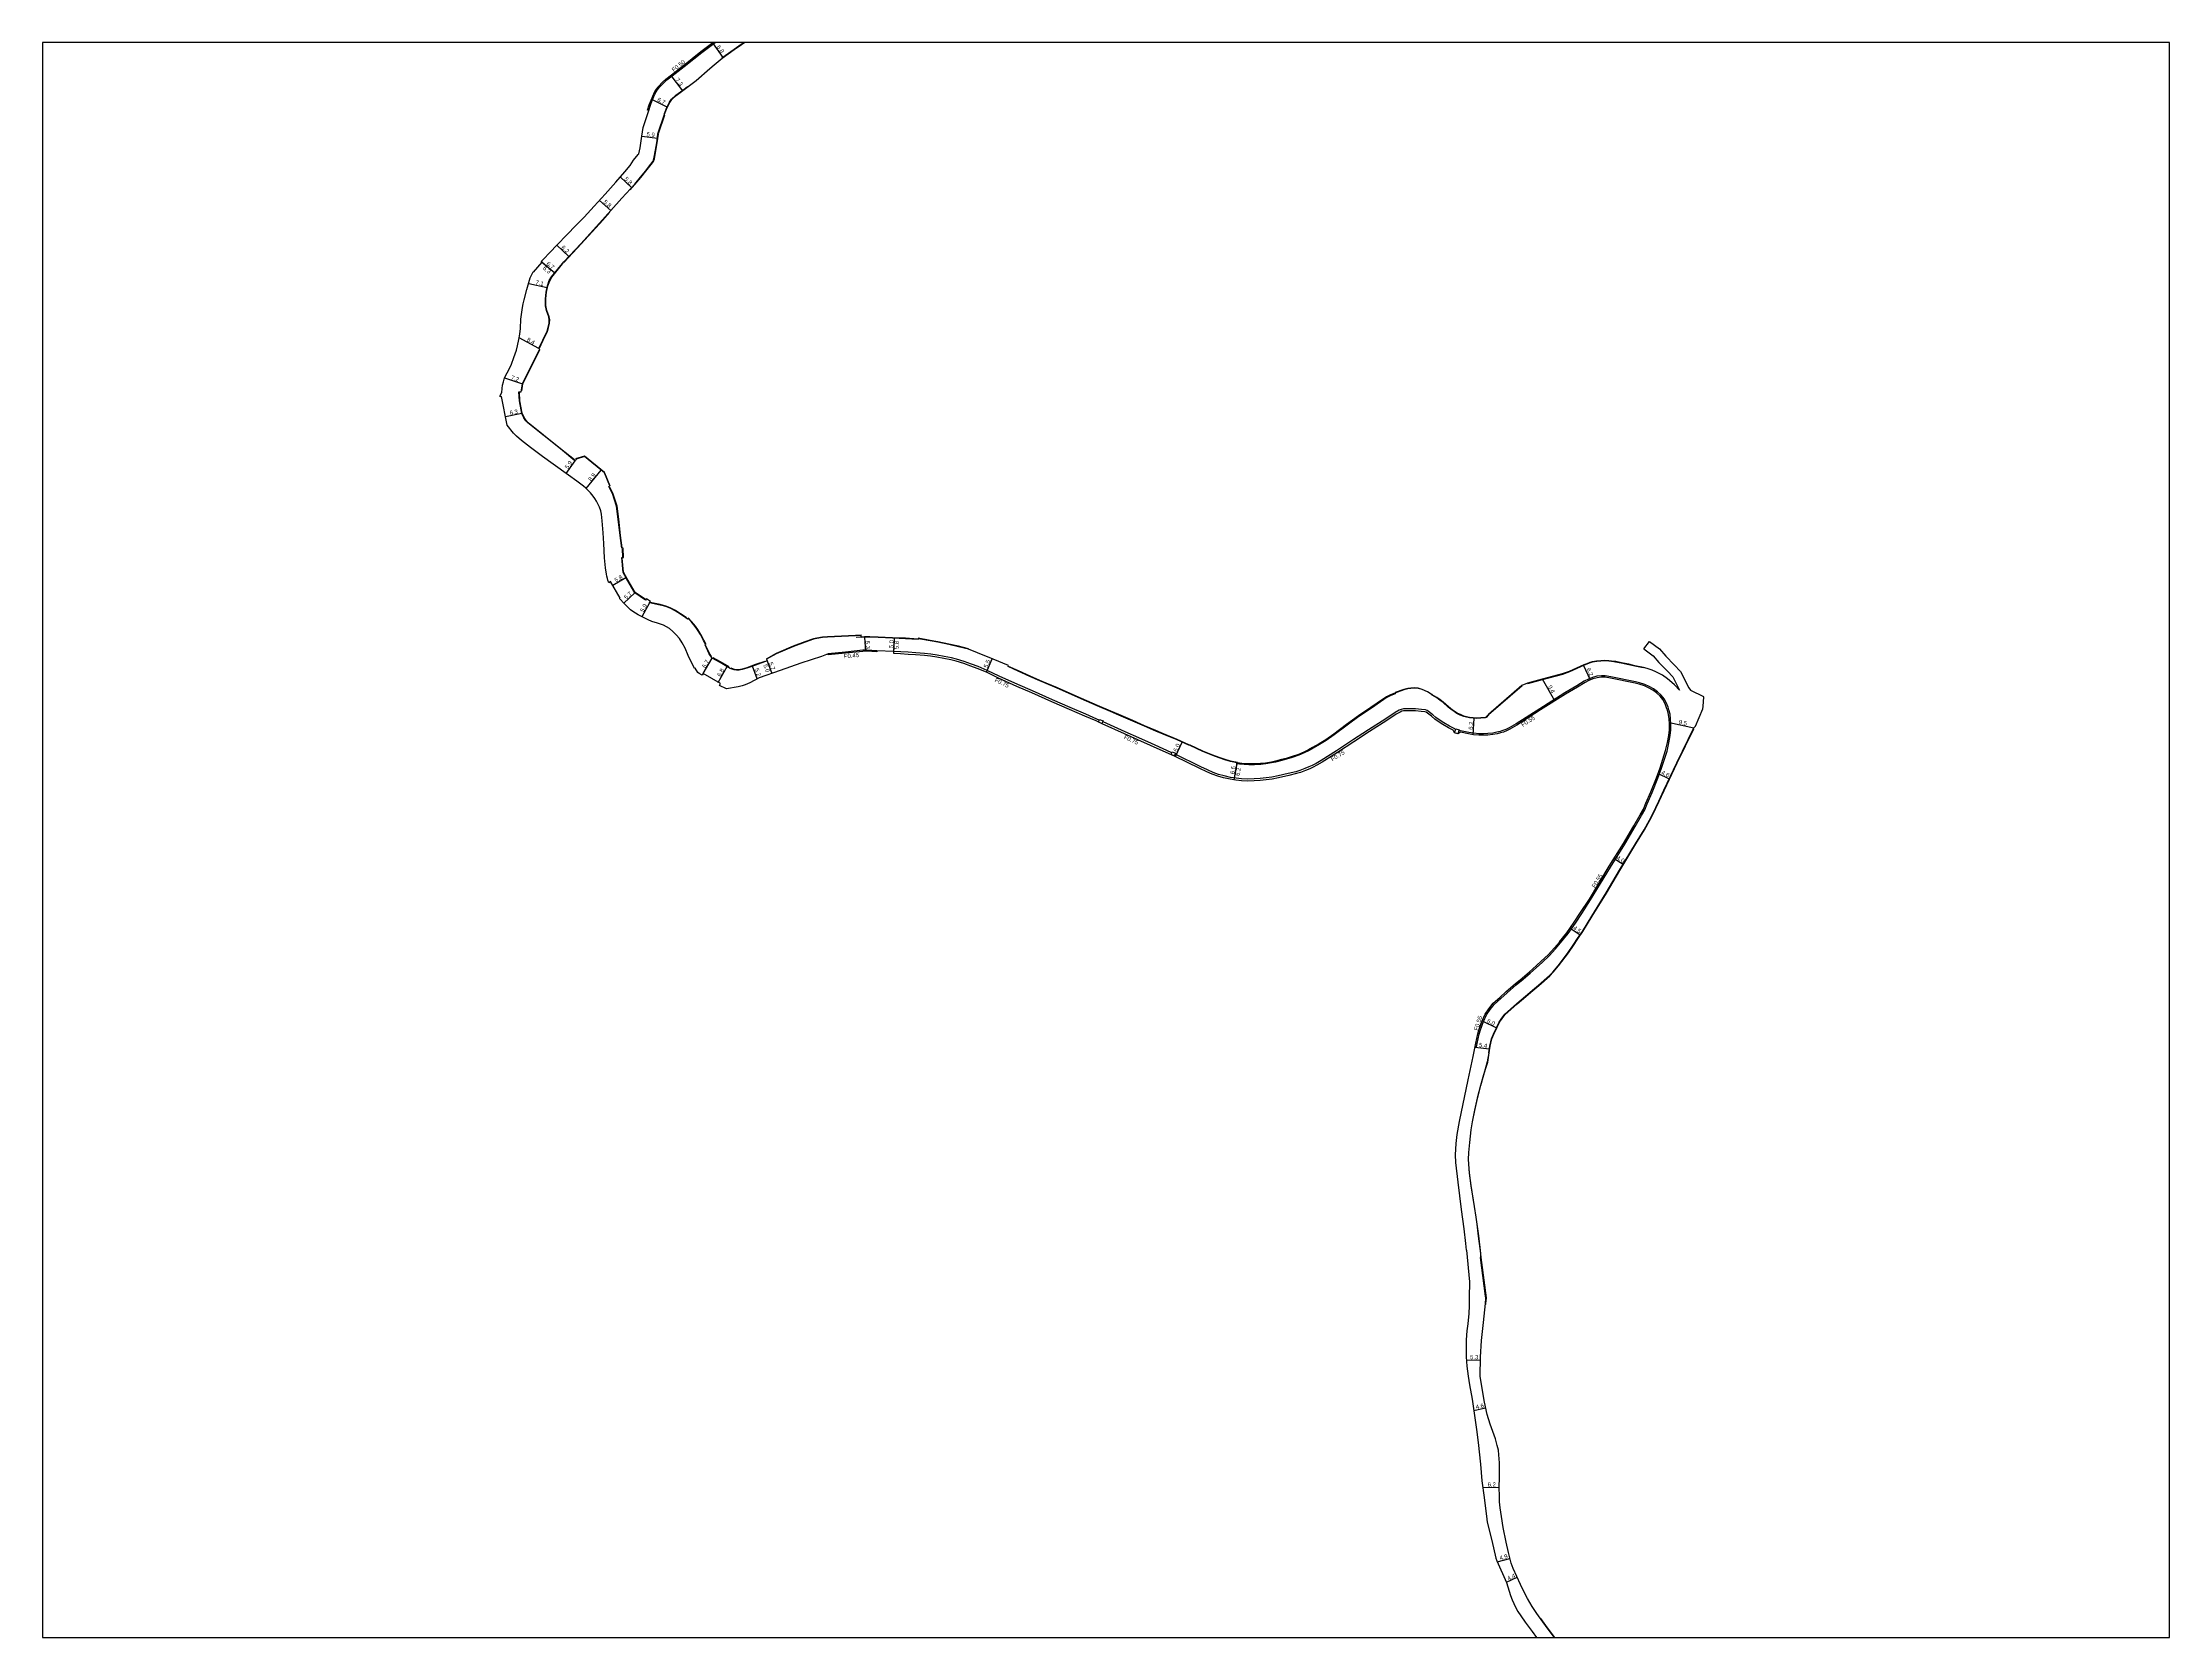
# Model space of a CAD drawing. Header units: metres. Extents: x -24000 to -20000, y -96000 to -93000.
# Drawn here: x -24000 to -23200, y -93600 to -93000 of the extents above; entities that cross this region are included whole.
import ezdxf

# ---------------------------------------------------------------- set-up
doc = ezdxf.new("R2010")
doc.units = ezdxf.units.M
doc.header["$LTSCALE"] = 2.5
for name, color, linetype in [('側溝・桝', 7, 'Continuous'), ('図郭', 7, 'Continuous'), ('幅員', 7, 'Continuous'), ('歩道・分離帯・安全施設', 7, 'Continuous'), ('道路', 7, 'Continuous')]:
    doc.layers.add(name, color=color, linetype=linetype)
doc.styles.get("Standard").update_dxf_attribs({"font": ''})
doc.styles.get('Standard').set_extended_font_data('@MS PGothic')

msp = doc.modelspace()

# ---------------------------------------------------------------- linework, layer by layer
at = {"layer": '側溝・桝'}
for points in [[(-23772, -93025.58), (-23771.34, -93023.61), (-23770.66, -93021.83), (-23769.67, -93019.47), (-23768.87, -93017.97), (-23767.97, -93016.82), (-23766.48, -93015.24), (-23765.23, -93014.09), (-23763.19, -93012.57), (-23758.63, -93008.99), (-23752.05, -93003.81), (-23747.06, -93000)], [(-23686.16, -93228.79), (-23689.91, -93228.56), (-23691.46, -93228.64), (-23697.99, -93229.32), (-23704.48, -93229.93)], [(-23704.48, -93229.93), (-23704.47, -93229.99)], [(-23602.57, -93254.92), (-23603.45, -93254.53), (-23607.62, -93252.72), (-23613.48, -93250.16), (-23620.07, -93247.32), (-23627.64, -93243.93), (-23633.21, -93241.53), (-23640.13, -93238.38), (-23644.66, -93236.2), (-23648.14, -93234.77), (-23650.54, -93233.85), (-23653.29, -93232.91), (-23656.19, -93232.01), (-23658.15, -93231.5), (-23660.81, -93230.91), (-23663.51, -93230.45), (-23665.9, -93230.12), (-23668.24, -93229.88), (-23671.58, -93229.58), (-23674.41, -93229.4), (-23677.22, -93229.2), (-23679.81, -93229.1)], [(-23429.01, -93338.72), (-23426.21, -93335.21), (-23423.43, -93331.23), (-23421, -93327.61), (-23417.73, -93322.53), (-23410.22, -93310.19), (-23404.87, -93301.55), (-23400.97, -93294.9), (-23398.62, -93290.84), (-23397.39, -93288.67), (-23396.39, -93286.42), (-23394.52, -93282.08), (-23392.39, -93276.8), (-23391.02, -93272.98), (-23388.98, -93266.53), (-23388.3, -93263.49), (-23387.79, -93260.71), (-23387.52, -93258.54), (-23387.5, -93256.39), (-23387.64, -93254.41), (-23387.83, -93252.71), (-23388.29, -93250.97), (-23388.6, -93250.06), (-23389.16, -93248.57), (-23390.08, -93246.85), (-23391.19, -93245.55), (-23392.54, -93244.22), (-23394.08, -93243.1), (-23395.7, -93242.22), (-23397.29, -93241.52), (-23399.31, -93240.85), (-23400.89, -93240.49), (-23410.13, -93238.58), (-23412.24, -93238.23), (-23413.69, -93238.21), (-23415.34, -93238.42), (-23417.01, -93238.9), (-23418.57, -93239.55), (-23420.09, -93240.3), (-23422.91, -93241.96), (-23427.46, -93244.66), (-23436.84, -93250.6), (-23445.75, -93256.26), (-23448.31, -93257.81), (-23449.55, -93258.38), (-23450.71, -93258.85), (-23451.8, -93259.15), (-23453, -93259.47), (-23454.54, -93259.76), (-23456.4, -93259.96), (-23458.03, -93260.06), (-23459.76, -93260.01), (-23461.64, -93259.87), (-23463.59, -93259.52), (-23467.25, -93258.75)], [(-23575.2, -93267.18), (-23577.09, -93266.37), (-23582.93, -93263.74), (-23587.7, -93261.59), (-23592.77, -93259.37), (-23601.12, -93255.55), (-23601.25, -93255.5)], [(-23468.5, -93258.35), (-23470.84, -93257.12), (-23472.94, -93255.9), (-23474.3, -93255.04), (-23475.88, -93253.92), (-23477.12, -93252.88), (-23479.2, -93251.28), (-23479.86, -93251.04), (-23481.35, -93250.85), (-23483.56, -93250.65), (-23485.1, -93250.66), (-23488.13, -93250.71), (-23488.92, -93250.86), (-23489.72, -93251.21), (-23491.2, -93252.05), (-23494.8, -93254.37), (-23501.24, -93258.51), (-23507.24, -93262.42), (-23513.33, -93266.43), (-23519.1, -93270.07), (-23521.01, -93271.17), (-23522.45, -93271.92), (-23523.69, -93272.53), (-23525.27, -93273.16), (-23527.14, -93273.87), (-23528.59, -93274.3), (-23531.43, -93275), (-23535.28, -93275.89), (-23537.62, -93276.33), (-23539.79, -93276.61), (-23542.04, -93276.84), (-23544.24, -93277.03), (-23546.78, -93277.06), (-23548.98, -93276.98), (-23551.05, -93276.79), (-23553.11, -93276.43), (-23555.57, -93275.9), (-23557.66, -93275.3), (-23559.75, -93274.56), (-23561.81, -93273.66), (-23564.35, -93272.42), (-23573.93, -93267.73), (-23574.01, -93267.69)], [(-23460.61, -93377.83), (-23460.36, -93376.59), (-23459.62, -93373), (-23459.13, -93371.39), (-23458.03, -93368.3), (-23456.89, -93365.79), (-23455.53, -93363.82), (-23453.94, -93361.83), (-23451.52, -93359.67), (-23449.13, -93357.44), (-23445.7, -93354.54), (-23443.09, -93352.36), (-23440.4, -93350.04), (-23439.26, -93348.99), (-23435.94, -93346.04), (-23433.34, -93343.63), (-23430.87, -93340.88), (-23429.01, -93338.72)]]:
    msp.add_lwpolyline(points, dxfattribs=at)
for points in [[(-23601.56, -93256.2), (-23602.87, -93255.61), (-23602.44, -93254.63), (-23601.12, -93255.21)], [(-23467.72, -93260.1), (-23468.96, -93259.67), (-23468.44, -93258.16), (-23467.2, -93258.6)], [(-23574.31, -93268.39), (-23575.51, -93267.88), (-23575.07, -93266.88), (-23573.88, -93267.39)]]:
    msp.add_lwpolyline(points, close=True, dxfattribs=at)
at = {"layer": '側溝・桝', "flags": 128}
msp.add_lwpolyline([(-23460.61, -93377.83), (-23461.15, -93377.72)], dxfattribs=at)
at = {"layer": '図郭'}
msp.add_lwpolyline([(-24000, -93600), (-23200, -93600), (-23200, -93000), (-24000, -93000)], close=True, dxfattribs=at)
at = {"layer": '幅員', "flags": 128}
for points in [[(-23747.98, -93000.1), (-23744.07, -93005.66)], [(-23763.67, -93012.34), (-23759.34, -93018.15)], [(-23770.94, -93021.25), (-23764.96, -93024.33)], [(-23774.59, -93035.26), (-23768.7, -93035.96)], [(-23782.67, -93050.63), (-23778.46, -93054.59)], [(-23790.56, -93059.39), (-23786.24, -93063.18)], [(-23806.55, -93076.25), (-23802.02, -93080.48)], [(-23812.43, -93082.36), (-23807.25, -93086.58)], [(-23812.13, -93082.61), (-23807.25, -93086.58)], [(-23817.15, -93090.66), (-23810.19, -93092.17)], [(-23813.31, -93115.07), (-23820.73, -93111.15)], [(-23826.24, -93126.2), (-23819.44, -93128.38)], [(-23819.73, -93139.53), (-23825.86, -93140.75)], [(-23799.77, -93157.32), (-23803.16, -93162.08)], [(-23795.5, -93167.81), (-23789.89, -93160.89)], [(-23785.55, -93204.17), (-23780.56, -93201.25)], [(-23777.22, -93206.98), (-23781.35, -93210.89)], [(-23771.7, -93210.82), (-23774.53, -93216.02)], [(-23690.78, -93223.73), (-23690.51, -93229.04)], [(-23751.5, -93237.39), (-23748.13, -93231.59)], [(-23727.7, -93231.99), (-23725.75, -93237.36)], [(-23679.85, -93229.86), (-23679.57, -93224.08)], [(-23679.81, -93229.1), (-23679.57, -93224.08)], [(-23644.97, -93236.9), (-23642.85, -93231.8)], [(-23745.83, -93240.69), (-23742.48, -93234.79)], [(-23731.16, -93239.43), (-23732.92, -93234.57)], [(-23727.44, -93232.65), (-23725.75, -93237.36)], [(-23431.16, -93247.67), (-23435.77, -93239.49)], [(-23417.75, -93239.82), (-23420.34, -93234.17)], [(-23461.91, -93260.39), (-23461.49, -93254.23)], [(-23388.11, -93255.82), (-23378.86, -93257.85)], [(-23573.8, -93268.64), (-23571.31, -93263.19)], [(-23550.74, -93270.93), (-23551.89, -93277.42)], [(-23550.8, -93271.3), (-23551.89, -93277.42)], [(-23392.32, -93274.96), (-23388.14, -93276.96)], [(-23408.9, -93307), (-23405.44, -93309.07)], [(-23425.43, -93333.11), (-23421.7, -93335.7)], [(-23458.55, -93368.09), (-23453.15, -93370.7)], [(-23461.19, -93377.9), (-23455.82, -93378.61)], [(-23464.41, -93495.56), (-23459.15, -93495.65)], [(-23461.66, -93514.56), (-23457.2, -93513.61)], [(-23458.29, -93543.46), (-23452.07, -93543.57)], [(-23452.81, -93571.49), (-23448.07, -93570.24)], [(-23449.36, -93579.21), (-23445.33, -93577.37)]]:
    msp.add_lwpolyline(points, dxfattribs=at)
at = {"layer": '歩道・分離帯・安全施設'}
for points in [[(-23744.5, -93005.79), (-23744.45, -93005.75), (-23739.89, -93002.54), (-23737.18, -93000.63), (-23736.27, -93000)], [(-23766.04, -93026.65), (-23765.18, -93024.43), (-23764.16, -93022.44), (-23763.38, -93021.36), (-23761.74, -93019.76), (-23758.72, -93017.5), (-23757.39, -93016.51)], [(-23768.31, -93034.21), (-23765.94, -93027.26)], [(-23779, -93055.38), (-23777.17, -93053.44), (-23774.95, -93050.78), (-23773.1, -93048.43), (-23771.08, -93045.86), (-23770.23, -93044.75), (-23769.87, -93043.77), (-23769.28, -93040.56), (-23768.68, -93037.04), (-23768.38, -93034.48)], [(-23803.92, -93082.74), (-23803.84, -93082.66), (-23797.41, -93075.77), (-23789.22, -93066.82), (-23786.65, -93063.87)], [(-23813.11, -93114.98), (-23811.73, -93112.01), (-23810.11, -93108.62), (-23809.66, -93107.16), (-23809.28, -93105.6), (-23809.25, -93104.32), (-23809.43, -93103.18), (-23810.26, -93100.77), (-23810.67, -93098.97), (-23810.71, -93098.13), (-23810.68, -93096.39), (-23810.41, -93093.9), (-23809.89, -93091.52), (-23809.24, -93089.59), (-23808.44, -93088.27), (-23804.37, -93083.27), (-23804.28, -93083.16)], [(-23819.73, -93131), (-23819.29, -93128.42), (-23817.1, -93123.84), (-23812.97, -93115.45)], [(-23799.95, -93156.98), (-23805.15, -93152.79), (-23817.31, -93143.01), (-23818.07, -93142.23), (-23818.86, -93141.1), (-23819.59, -93139.48), (-23820.46, -93134.78), (-23820.65, -93131.55)], [(-23788.59, -93161.75), (-23796.13, -93155.63), (-23799.54, -93156.6)], [(-23786.47, -93166.86), (-23788.46, -93161.96)], [(-23781.99, -93190.09), (-23782.57, -93185.45), (-23783.29, -93179.28), (-23783.91, -93174.44), (-23785.53, -93169.56), (-23786.66, -93167.45)], [(-23781.74, -93193.48), (-23781.91, -93190.63)], [(-23773.23, -93209.55), (-23777.11, -93206.87), (-23780.09, -93201.75), (-23781.52, -93199.3), (-23782, -93193.92)], [(-23757.46, -93216.74), (-23757.94, -93216.35), (-23759.8, -93215.04), (-23760, -93214.92), (-23761.93, -93213.68), (-23763.63, -93212.75), (-23765.15, -93212.14), (-23766.39, -93211.73), (-23767.63, -93211.46), (-23771.46, -93210.71)], [(-23750.43, -93226.44), (-23751.23, -93224.84), (-23752.38, -93222.65), (-23753.48, -93220.85), (-23754.41, -93219.58), (-23755.88, -93217.76), (-23757.21, -93216.45)], [(-23692.02, -93222.92), (-23694.28, -93223.06), (-23704.74, -93223.57), (-23706.69, -93223.73), (-23708.82, -93224.03), (-23710.06, -93224.34), (-23713.26, -93225.4), (-23717.61, -93227.04), (-23724.09, -93229.8), (-23727.88, -93231.93)], [(-23670.74, -93224.39), (-23675.36, -93224.13), (-23680.27, -93223.89), (-23685.64, -93223.65), (-23688.86, -93223.58), (-23690.79, -93223.58), (-23694.03, -93223.86)], [(-23748.43, -93230.91), (-23749.17, -93229.87), (-23750.61, -93226.69)], [(-23741.74, -93234.85), (-23745.02, -93232.99), (-23747.78, -93231.43)], [(-23651.75, -93228.11), (-23655.5, -93227.13), (-23659.13, -93226.31), (-23663.21, -93225.46), (-23666.15, -93224.89), (-23670.69, -93224.11)], [(-23728.33, -93232.81), (-23731.88, -93234.04), (-23735.1, -93235.2), (-23736.83, -93235.77), (-23738.04, -93235.99), (-23738.97, -93235.99), (-23739.79, -93235.84), (-23740.96, -93235.42)], [(-23550.57, -93270.81), (-23553.18, -93270.31), (-23555.23, -93269.7), (-23557.43, -93268.98), (-23559.78, -93268.1), (-23563.56, -93266.57), (-23568.29, -93264.31), (-23568.79, -93264.17), (-23573.2, -93262.16), (-23578.43, -93260.06), (-23581.23, -93258.86), (-23585.48, -93257.01), (-23589.89, -93255.1), (-23595.12, -93252.85), (-23598.19, -93251.56), (-23603.24, -93249.38), (-23609.27, -93246.75), (-23612.62, -93245.26), (-23618.29, -93242.78), (-23622.46, -93240.98), (-23624.85, -93239.95), (-23628.56, -93238.32), (-23632.92, -93236.39), (-23636.66, -93234.71)], [(-23397.92, -93235.28), (-23401.15, -93234.56), (-23403.39, -93234.05), (-23406.19, -93233.51), (-23408.31, -93233.05), (-23408.94, -93232.94), (-23410.83, -93232.73), (-23412.35, -93232.66), (-23413.88, -93232.74), (-23415.44, -93232.88), (-23417.08, -93233.1), (-23417.94, -93233.35), (-23419.1, -93233.82), (-23420.17, -93234.25), (-23425.71, -93236.79), (-23428.34, -93237.7), (-23435.93, -93239.69), (-23441.41, -93241.19)], [(-23491.35, -93244.71), (-23492.98, -93245.4), (-23494.49, -93246.17), (-23495.66, -93246.84), (-23500.34, -93250.11), (-23505.05, -93253.34), (-23509.51, -93256.59), (-23514.32, -93260.19), (-23517.31, -93262.29), (-23519.83, -93263.84), (-23522.27, -93265.21), (-23523.79, -93266.06), (-23525.59, -93266.98), (-23527.64, -93267.82), (-23530.02, -93268.64), (-23532.19, -93269.29), (-23533.93, -93269.74), (-23536.27, -93270.38), (-23537.75, -93270.68), (-23539.97, -93271.07), (-23541.84, -93271.28), (-23544.1, -93271.4), (-23546.23, -93271.37), (-23547.98, -93271.3), (-23549.78, -93271.12), (-23550.61, -93271.01)], [(-23477.36, -93245.38), (-23479.1, -93244.3), (-23481.08, -93243.44), (-23482.57, -93243.04), (-23483.81, -93242.92), (-23485.34, -93242.96), (-23486.51, -93243.1), (-23487.99, -93243.5), (-23491.35, -93244.71)], [(-23457.03, -93253.87), (-23459.02, -93254.07), (-23460.58, -93254.14), (-23461.93, -93254.05), (-23463.24, -93253.88), (-23464.41, -93253.64), (-23465.35, -93253.36), (-23466.71, -93252.84), (-23467.95, -93252.27), (-23469, -93251.58), (-23469.69, -93251.1), (-23471.17, -93249.88), (-23473.14, -93248.21), (-23474.34, -93247.29), (-23475.54, -93246.45), (-23477.36, -93245.38)], [(-23443.52, -93242.04), (-23456.08, -93252.91), (-23457.03, -93253.87)], [(-23457.14, -93474.69), (-23457.12, -93474.42), (-23456.92, -93472.27), (-23457.57, -93467.45), (-23458.93, -93457)], [(-23431.13, -93600), (-23433.9, -93596.33), (-23436.46, -93592.81)]]:
    msp.add_lwpolyline(points, dxfattribs=at)
at = {"layer": '歩道・分離帯・安全施設', "flags": 128}
msp.add_lwpolyline([(-23458.93, -93457), (-23459.04, -93455.55), (-23459.81, -93448.96), (-23460.35, -93444.55), (-23460.75, -93441.85), (-23461.36, -93437.9), (-23462.59, -93430.03), (-23463.3, -93425.27), (-23463.63, -93420.24), (-23463.48, -93417.57), (-23463.16, -93413.81), (-23462.62, -93409.01), (-23462.13, -93406.05), (-23461.21, -93401.73), (-23460.21, -93397.22), (-23458.98, -93392.37), (-23458.16, -93389.24), (-23457.2, -93386.26), (-23456.43, -93383.53), (-23455.87, -93380.08), (-23455.53, -93377.55), (-23454.83, -93374.86), (-23454.12, -93373.07), (-23452.85, -93370.44), (-23452.01, -93368.56), (-23451.03, -93367.16), (-23449.86, -93365.68), (-23447.75, -93363.8), (-23445.33, -93361.67), (-23442.1, -93358.82), (-23439.47, -93356.63), (-23437.26, -93354.72), (-23433.06, -93351.14), (-23431.81, -93349.77), (-23429.8, -93347.37), (-23426.06, -93342.41), (-23424.18, -93339.67), (-23422.53, -93337.15), (-23420.66, -93334.45), (-23417.11, -93328.7), (-23411.75, -93319.94), (-23406.69, -93311.45), (-23400.7, -93301.46), (-23397.51, -93296.19), (-23395.41, -93292.55), (-23394.32, -93290.46), (-23391.97, -93285.41), (-23390.08, -93281.38), (-23385.13, -93271.01), (-23378.85, -93258.19)], dxfattribs=at)
at = {"layer": '道路'}
for points in [[(-23429.45, -93338.37), (-23426.66, -93334.88), (-23423.9, -93330.91), (-23421.47, -93327.3), (-23418.2, -93322.23), (-23410.7, -93309.89), (-23405.35, -93301.26), (-23401.46, -93294.62), (-23399.11, -93290.56), (-23397.89, -93288.42), (-23396.91, -93286.2), (-23395.04, -93281.86), (-23392.91, -93276.6), (-23391.55, -93272.8), (-23389.53, -93266.39), (-23388.85, -93263.38), (-23388.34, -93260.63), (-23388.08, -93258.51), (-23388.06, -93256.4), (-23388.2, -93254.46), (-23388.38, -93252.81), (-23388.82, -93251.13), (-23389.13, -93250.25), (-23389.67, -93248.8), (-23390.55, -93247.17), (-23391.6, -93245.94), (-23392.91, -93244.65), (-23394.38, -93243.58), (-23395.94, -93242.72), (-23397.49, -93242.05), (-23399.46, -93241.39), (-23401.01, -93241.04), (-23410.23, -93239.13), (-23412.29, -93238.79), (-23413.66, -93238.77), (-23415.23, -93238.97), (-23416.83, -93239.43), (-23418.34, -93240.06), (-23419.83, -93240.8), (-23422.63, -93242.45), (-23427.17, -93245.14), (-23436.54, -93251.08), (-23445.46, -93256.74), (-23448.05, -93258.3), (-23449.33, -93258.9), (-23450.53, -93259.38), (-23451.66, -93259.69), (-23452.87, -93260.02), (-23454.45, -93260.32), (-23456.35, -93260.52), (-23458.02, -93260.62), (-23459.79, -93260.57), (-23461.71, -93260.43), (-23463.7, -93260.07), (-23466.67, -93259.44), (-23467.72, -93260.1), (-23468.96, -93259.67), (-23469.45, -93258.71), (-23471.2, -93257.79), (-23473.33, -93256.55), (-23474.73, -93255.67), (-23476.35, -93254.52), (-23477.6, -93253.47), (-23479.57, -93251.96), (-23480.04, -93251.79), (-23481.44, -93251.61), (-23483.6, -93251.41), (-23485.09, -93251.42), (-23488.05, -93251.47), (-23488.69, -93251.59), (-23489.38, -93251.89), (-23490.8, -93252.7), (-23494.38, -93255.01), (-23500.83, -93259.15), (-23506.83, -93263.05), (-23512.92, -93267.07), (-23518.71, -93270.72), (-23520.65, -93271.84), (-23522.11, -93272.6), (-23523.38, -93273.23), (-23525, -93273.87), (-23526.9, -93274.59), (-23528.39, -93275.03), (-23531.25, -93275.74), (-23535.12, -93276.64), (-23537.5, -93277.08), (-23539.7, -93277.37), (-23541.97, -93277.6), (-23544.21, -93277.79), (-23546.79, -93277.82), (-23549.03, -93277.74), (-23551.16, -93277.55), (-23553.26, -93277.17), (-23555.76, -93276.64), (-23557.9, -93276.03), (-23560.03, -93275.27), (-23562.13, -93274.36), (-23564.69, -93273.11), (-23574.25, -93268.42), (-23577.4, -93267.06), (-23583.25, -93264.44), (-23588.01, -93262.29), (-23593.08, -93260.06), (-23601.44, -93256.25), (-23603.75, -93255.23), (-23607.93, -93253.42), (-23613.78, -93250.86), (-23620.37, -93248.02), (-23627.94, -93244.63), (-23633.52, -93242.23), (-23640.45, -93239.07), (-23644.97, -93236.9), (-23648.42, -93235.47), (-23650.8, -93234.56), (-23653.52, -93233.63), (-23656.39, -93232.74), (-23658.33, -93232.24), (-23660.95, -93231.66), (-23663.63, -93231.21), (-23665.99, -93230.87), (-23668.32, -93230.64), (-23671.64, -93230.34), (-23674.46, -93230.16), (-23677.27, -93229.96), (-23679.85, -93229.86), (-23679.81, -93229.1), (-23686.16, -93228.79), (-23686.2, -93229.24), (-23689.91, -93229.01), (-23691.42, -93229.08), (-23697.94, -93229.77), (-23704.44, -93230.38), (-23704.47, -93229.99), (-23707.06, -93230.94), (-23714.79, -93233.47), (-23722.55, -93236.2), (-23730.4, -93239.04), (-23734.01, -93240.87), (-23735.78, -93241.67), (-23736.91, -93242.06), (-23738.3, -93242.35), (-23742.77, -93243.1), (-23745.37, -93241.82), (-23745, -93241.17), (-23751.5, -93237.39), (-23751.88, -93238.03), (-23753.03, -93237.42), (-23753.5, -93237.01), (-23754.51, -93235.38), (-23754.79, -93235.43), (-23757.16, -93230.55), (-23758.34, -93227.81), (-23759.38, -93225.77), (-23760.41, -93224.21), (-23761.64, -93222.77), (-23762.95, -93221.54), (-23764.24, -93220.49), (-23765.3, -93219.77), (-23766.38, -93219.24), (-23767.52, -93218.8), (-23768.74, -93218.42), (-23770.84, -93217.79), (-23772.2, -93217.19), (-23773.74, -93216.45), (-23775.92, -93215.26), (-23778.01, -93214.03), (-23778.82, -93213.43), (-23779.51, -93212.81), (-23780.62, -93211.66), (-23781.06, -93211.2), (-23782.99, -93209.15), (-23782.7, -93208.98), (-23786.39, -93202.77), (-23786.77, -93203), (-23786.72, -93203.08), (-23786.98, -93203.25), (-23787.37, -93202.22), (-23787.54, -93201.62), (-23787.77, -93200.75), (-23787.93, -93199.95), (-23788.25, -93197.67), (-23788.57, -93193.86), (-23788.9, -93188.5), (-23789.16, -93184.42), (-23789.45, -93179.9), (-23789.73, -93177.47), (-23790.06, -93176.2), (-23790.56, -93174.73), (-23791.11, -93173.48), (-23791.62, -93172.56), (-23792.23, -93171.59), (-23792.9, -93170.61), (-23793.9, -93169.43), (-23794.77, -93168.51), (-23795.68, -93167.64), (-23796.59, -93166.89), (-23797.56, -93166.09), (-23798.98, -93165.04), (-23802.2, -93162.76), (-23807.96, -93158.65), (-23811.95, -93155.69), (-23816.41, -93152.38), (-23819.84, -93149.68), (-23821.76, -93148.05), (-23822.86, -93146.94), (-23825.22, -93143.97), (-23827.37, -93133.15), (-23827.93, -93133.26), (-23827.82, -93132.79), (-23827.21, -93131.61), (-23827.13, -93130.11), (-23826.97, -93128.84), (-23826.66, -93127.7), (-23826.24, -93126.2), (-23825.18, -93124.27), (-23824.06, -93122.15), (-23823.57, -93120.97), (-23822.67, -93118.53), (-23821.74, -93115.78), (-23821.32, -93114.09), (-23820.82, -93111.75), (-23820.5, -93109.69), (-23820.28, -93107.56), (-23820.13, -93104.03), (-23819.42, -93099.62), (-23819.18, -93098.33), (-23818.8, -93096.84), (-23817.8, -93092.91), (-23816.55, -93088.56), (-23816.12, -93087.52), (-23815.5, -93086.21), (-23815.28, -93086.39), (-23812.13, -93082.61), (-23812.43, -93082.36), (-23811.72, -93081.6), (-23809.01, -93078.82), (-23806.51, -93076.21), (-23802.65, -93072.27), (-23799.39, -93068.89), (-23796.33, -93065.69), (-23792.53, -93061.54), (-23788.38, -93057.01), (-23784.31, -93052.58), (-23780.99, -93048.64), (-23779.03, -93046.2), (-23777.66, -93044.3), (-23775.94, -93042.09), (-23775.72, -93041.81), (-23775.19, -93039.67), (-23774.59, -93035.26), (-23774.03, -93031.94), (-23772, -93025.58), (-23772.28, -93025.49), (-23772.46, -93025.43), (-23771.8, -93023.45), (-23771.11, -93021.65), (-23770.1, -93019.27), (-23769.27, -93017.71), (-23768.34, -93016.5), (-23766.82, -93014.9), (-23765.53, -93013.72), (-23763.48, -93012.19), (-23758.92, -93008.61), (-23752.34, -93003.43), (-23747.85, -93000)], [(-23766.01, -93027.01), (-23765.04, -93024.49), (-23764.03, -93022.52), (-23763.27, -93021.46), (-23761.65, -93019.87), (-23758.63, -93017.63), (-23754.18, -93014.31), (-23748.99, -93009.73), (-23747.44, -93008.35), (-23744.36, -93005.87), (-23739.81, -93002.66), (-23737.09, -93000.75), (-23736.01, -93000)], [(-23384.29, -93243.64), (-23384.29, -93243.64), (-23386.12, -93241.66), (-23388.09, -93239.96), (-23388.75, -93239.39), (-23390.67, -93238.02), (-23393.17, -93236.74), (-23394.63, -93236.08), (-23396.45, -93235.5), (-23397.88, -93235.13), (-23401.12, -93234.42), (-23403.36, -93233.9), (-23406.16, -93233.36), (-23408.28, -93232.91), (-23408.92, -93232.79), (-23410.82, -93232.58), (-23412.35, -93232.51), (-23413.9, -93232.59), (-23415.45, -93232.73), (-23417.11, -93232.96), (-23417.99, -93233.2), (-23419.16, -93233.68), (-23420.23, -93234.12), (-23425.76, -93236.65), (-23428.38, -93237.55), (-23435.97, -93239.54), (-23441.46, -93241.05), (-23443.6, -93241.91), (-23456.18, -93252.8), (-23457.42, -93254.06), (-23459.01, -93254.22), (-23460.58, -93254.3), (-23461.95, -93254.2), (-23463.26, -93254.03), (-23464.45, -93253.79), (-23465.39, -93253.51), (-23466.77, -93252.98), (-23468.02, -93252.4), (-23469.08, -93251.7), (-23469.78, -93251.22), (-23471.27, -93249.99), (-23473.23, -93248.32), (-23474.43, -93247.41), (-23475.62, -93246.58), (-23477.38, -93245.54), (-23477.3, -93245.28), (-23479.05, -93244.2), (-23481.04, -93243.34), (-23482.55, -93242.93), (-23483.8, -93242.81), (-23485.35, -93242.85), (-23486.53, -93243), (-23488.02, -93243.39), (-23491.26, -93244.56), (-23491.18, -93244.98), (-23492.85, -93245.69), (-23494.34, -93246.45), (-23495.5, -93247.11), (-23500.16, -93250.36), (-23504.87, -93253.6), (-23509.32, -93256.84), (-23514.13, -93260.44), (-23517.14, -93262.56), (-23519.67, -93264.12), (-23522.11, -93265.48), (-23523.64, -93266.34), (-23525.45, -93267.26), (-23527.53, -93268.12), (-23529.93, -93268.95), (-23532.1, -93269.59), (-23533.85, -93270.05), (-23536.2, -93270.69), (-23537.7, -93270.99), (-23539.92, -93271.38), (-23541.81, -93271.6), (-23544.1, -93271.71), (-23546.24, -93271.68), (-23548, -93271.61), (-23549.82, -93271.43), (-23550.8, -93271.3), (-23550.74, -93270.93), (-23553.21, -93270.46), (-23555.28, -93269.84), (-23557.48, -93269.12), (-23559.84, -93268.24), (-23563.62, -93266.71), (-23568.34, -93264.45), (-23568.84, -93264.31), (-23573.26, -93262.3), (-23578.49, -93260.2), (-23581.29, -93259), (-23585.54, -93257.14), (-23589.95, -93255.24), (-23595.18, -93252.99), (-23598.25, -93251.7), (-23603.3, -93249.52), (-23609.33, -93246.88), (-23612.68, -93245.39), (-23618.35, -93242.92), (-23622.52, -93241.12), (-23624.91, -93240.09), (-23628.62, -93238.45), (-23632.98, -93236.53), (-23636.86, -93234.78), (-23636.66, -93234.38), (-23642.49, -93231.95), (-23648.28, -93229.58), (-23651.73, -93228.27), (-23655.54, -93227.28), (-23659.16, -93226.45), (-23663.24, -93225.61), (-23666.18, -93225.03), (-23670.57, -93224.28), (-23670.61, -93224.54), (-23675.37, -93224.28), (-23680.27, -93224.04), (-23685.65, -93223.8), (-23688.87, -93223.73), (-23690.78, -93223.73), (-23692.1, -93223.84), (-23692.15, -93223.08), (-23694.27, -93223.21), (-23704.73, -93223.72), (-23706.67, -93223.88), (-23708.79, -93224.18), (-23710.02, -93224.49), (-23713.21, -93225.54), (-23717.56, -93227.17), (-23724.02, -93229.94), (-23727.7, -93231.99), (-23727.44, -93232.65), (-23731.83, -93234.18), (-23735.05, -93235.34), (-23736.79, -93235.92), (-23738.02, -93236.14), (-23738.99, -93236.14), (-23739.83, -93235.98), (-23741.3, -93235.46), (-23745.18, -93233.26), (-23748.13, -93231.59), (-23749.3, -93229.94), (-23750.81, -93226.6), (-23750.56, -93226.51), (-23751.37, -93224.91), (-23752.51, -93222.72), (-23753.6, -93220.93), (-23754.53, -93219.67), (-23755.99, -93217.86), (-23757.2, -93216.67), (-23757.45, -93216.95), (-23758.03, -93216.46), (-23759.88, -93215.17), (-23760.08, -93215.05), (-23762, -93213.81), (-23763.7, -93212.89), (-23765.2, -93212.28), (-23766.43, -93211.88), (-23767.66, -93211.61), (-23771.7, -93210.82), (-23771.38, -93210.31), (-23772.8, -93209.22), (-23773.19, -93209.76), (-23777.22, -93206.98), (-23780.22, -93201.82), (-23781.67, -93199.35), (-23782.16, -93193.78), (-23781.45, -93193.74), (-23781.66, -93190.22), (-23782.13, -93190.25), (-23782.72, -93185.47), (-23783.44, -93179.3), (-23784.06, -93174.47), (-23785.67, -93169.62), (-23787.04, -93167.05), (-23786.66, -93166.8), (-23788.65, -93161.89), (-23796.17, -93155.79), (-23799.32, -93156.69), (-23799.21, -93156.91), (-23799.77, -93157.32), (-23805.24, -93152.9), (-23817.42, -93143.12), (-23818.18, -93142.32), (-23818.99, -93141.17), (-23819.73, -93139.53), (-23820.61, -93134.8), (-23820.81, -93131.4), (-23819.96, -93131.4), (-23819.44, -93128.38), (-23817.23, -93123.77), (-23813.01, -93115.17), (-23813.31, -93115.07), (-23811.86, -93111.94), (-23810.25, -93108.57), (-23809.8, -93107.12), (-23809.43, -93105.58), (-23809.4, -93104.33), (-23809.58, -93103.21), (-23810.4, -93100.81), (-23810.82, -93098.99), (-23810.86, -93098.13), (-23810.83, -93096.38), (-23810.56, -93093.88), (-23810.04, -93091.48), (-23809.38, -93089.53), (-23808.56, -93088.18), (-23804.48, -93083.17), (-23803.95, -93082.56), (-23797.52, -93075.67), (-23789.34, -93066.72), (-23782.14, -93058.5), (-23777.28, -93053.34), (-23775.07, -93050.69), (-23773.22, -93048.34), (-23771.19, -93045.76), (-23770.37, -93044.68), (-23770.02, -93043.73), (-23769.43, -93040.53), (-23768.83, -93037.02), (-23768.51, -93034.31), (-23766, -93026.97)], [(-23397.71, -93228.09), (-23395.62, -93225.29)], [(-23456.01, -93380.06), (-23455.68, -93377.52), (-23454.97, -93374.82), (-23454.26, -93373.01), (-23452.99, -93370.37), (-23452.14, -93368.49), (-23451.16, -93367.07), (-23449.97, -93365.58), (-23447.85, -93363.69), (-23445.43, -93361.56), (-23442.2, -93358.71), (-23439.57, -93356.51), (-23437.36, -93354.6), (-23433.17, -93351.03), (-23431.92, -93349.67), (-23429.92, -93347.28), (-23426.18, -93342.32), (-23424.31, -93339.58), (-23422.65, -93337.07), (-23420.78, -93334.37), (-23417.24, -93328.62), (-23411.88, -93319.86), (-23406.81, -93311.37), (-23400.83, -93301.38), (-23397.64, -93296.12), (-23395.55, -93292.48), (-23394.45, -93290.4), (-23392.1, -93285.34), (-23390.21, -93281.31), (-23385.27, -93270.94), (-23378.86, -93257.85), (-23378.24, -93257.17), (-23375.52, -93250.62), (-23375.45, -93249.77), (-23375.19, -93246.11), (-23379.97, -93243.76)], [(-23464.38, -93454.35), (-23464.63, -93451.82), (-23465.33, -93446.25), (-23466.33, -93439.06), (-23467.55, -93428.78), (-23468.42, -93421.37), (-23468.55, -93418.48), (-23468.27, -93414.15), (-23467.89, -93410.77), (-23467.05, -93405.92), (-23463.78, -93390.26), (-23461.9, -93381.39), (-23461.4, -93378.96), (-23460.91, -93376.48), (-23460.17, -93372.86), (-23459.66, -93371.22), (-23458.55, -93368.09), (-23457.38, -93365.52), (-23455.98, -93363.49), (-23454.35, -93361.44), (-23451.89, -93359.25), (-23449.5, -93357.02), (-23446.06, -93354.11), (-23443.45, -93351.94), (-23440.77, -93349.62), (-23439.64, -93348.58), (-23436.31, -93345.63), (-23433.74, -93343.23), (-23431.29, -93340.51), (-23429.46, -93338.38)], [(-23464.38, -93454.35), (-23463.26, -93466.16), (-23463.35, -93472.11), (-23463.37, -93475.24), (-23463.59, -93478.1), (-23463.94, -93482.04), (-23464.32, -93484.69), (-23464.5, -93488), (-23464.51, -93491.68), (-23464.5, -93494.4), (-23464.24, -93497.91), (-23463.8, -93501.76), (-23463.28, -93504.9), (-23462.33, -93510.39), (-23461.35, -93516.46), (-23460.62, -93521.74), (-23460.01, -93526.71), (-23459.16, -93534.86), (-23458.61, -93541.02), (-23457.78, -93547.38), (-23456.78, -93555.45), (-23456.59, -93556.6), (-23454.91, -93563.54), (-23453.32, -93570.11), (-23452.94, -93571.2), (-23449.31, -93579.33), (-23447.82, -93584.2), (-23447.23, -93585.85), (-23446.64, -93587.2), (-23445.95, -93588.66), (-23445.07, -93590.23), (-23444, -93591.91), (-23442.33, -93594.25), (-23439.69, -93597.81), (-23438.02, -93600)], [(-23431.32, -93600), (-23434.02, -93596.42), (-23437.99, -93590.96), (-23439.72, -93588.29), (-23441.52, -93585.32), (-23442.76, -93582.93), (-23444.11, -93580.04), (-23445.46, -93577.07), (-23446.79, -93574.03), (-23447.58, -93572.07), (-23448.64, -93568.06), (-23449.47, -93564.12), (-23450.57, -93558.66), (-23451.3, -93554.49), (-23451.74, -93551.23), (-23451.94, -93548.93), (-23452.05, -93546.41), (-23452.07, -93543.99), (-23451.99, -93539.36), (-23452.05, -93534.25), (-23452.21, -93531.29), (-23452.41, -93529.53), (-23452.83, -93527.8), (-23453.54, -93525.32), (-23455.55, -93519.77), (-23456.67, -93516.11), (-23457.64, -93511.51), (-23458.14, -93508.61), (-23459.25, -93501.7), (-23459.14, -93494.54), (-23458.74, -93488.31), (-23458, -93481.47), (-23457.27, -93474.41), (-23457.19, -93472.3), (-23457.32, -93471.55), (-23459.08, -93457.01)]]:
    msp.add_lwpolyline(points, dxfattribs=at)
at = {"layer": '道路', "flags": 128}
for points in [[(-23397.71, -93228.09), (-23394.19, -93230.71), (-23392.01, -93233.18), (-23388.78, -93236.5), (-23386.78, -93238.6), (-23385.49, -93241.08), (-23384.29, -93243.64)], [(-23395.62, -93225.29), (-23391.82, -93228.13), (-23389.45, -93230.8), (-23386.26, -93234.08), (-23383.91, -93236.56), (-23382.36, -93239.53), (-23380.89, -93242.68), (-23379.97, -93243.76)], [(-23456.01, -93380.06), (-23456.57, -93383.5), (-23457.35, -93386.22), (-23458.3, -93389.2), (-23459.12, -93392.33), (-23460.35, -93397.18), (-23461.36, -93401.69), (-23462.27, -93406.02), (-23462.76, -93408.99), (-23463.31, -93413.8), (-23463.63, -93417.56), (-23463.78, -93420.24), (-23463.45, -93425.29), (-23462.74, -93430.05), (-23461.51, -93437.93), (-23460.9, -93441.87), (-23460.5, -93444.57), (-23459.96, -93448.98), (-23459.19, -93455.56), (-23459.08, -93457.01)]]:
    msp.add_lwpolyline(points, dxfattribs=at)

# ---------------------------------------------------------------- texts
at = {"layer": '側溝・桝'}
for s, rotation, p in [('F0.50', 38.13432, (-23762.54, -93011.13)), ('F0.45', 5.34863, (-23698.49, -93231.68)), ('F0.75', 334.3533, (-23642.04, -93240.36)), ('F0.55', 32.41356, (-23443.21, -93257.5)), ('F0.75', 336.29995, (-23593.44, -93261.92)), ('F0.75', 32.27629, (-23514.81, -93270.45)), ('F0.55', 58.68715, (-23416.05, -93318.21)), ('F0.55', 72.84038, (-23460.11, -93371.84))]:
    msp.add_text(s, height=1.6, rotation=rotation, dxfattribs=at).set_placement(p)
at = {"layer": '幅員'}
for s, rotation, p in [('6.8', 305.15317, (-23746.56, -93001.69)), ('7.3', 306.69028, (-23762.06, -93014.08)), ('6.7', 332.66946, (-23768.96, -93021.99)), ('5.9', 353.17738, (-23772.89, -93035.21)), ('5.8', 316.77171, (-23781.33, -93051.55)), ('5.8', 318.76866, (-23789.2, -93060.25)), ('6.2', 316.94887, (-23805.05, -93077.31)), ('6.3', 320.88481, (-23811.97, -93085.13)), ('6.7', 320.84441, (-23810.66, -93083.48)), ('7.1', 347.73424, (-23814.7, -93090.93)), ('8.4', 332.16354, (-23818.06, -93112.28)), ('7.2', 342.2755, (-23823.97, -93126.67)), ('6.3', 11.25419, (-23824.1, -93140.14)), ('5.9', 54.50632, (-23802.41, -93160.59)), ('8.9', 50.95443, (-23793.69, -93165.19)), ('5.8', 30.34176, (-23784.29, -93203.15)), ('5.7', 43.51493, (-23780.38, -93209.63)), ('5.9', 61.44115, (-23773.95, -93214.42)), ('5.3', 272.88175, (-23690.46, -93225.09)), ('5.0', 87.28171, (-23680, -93227.88)), ('5.8', 87.2432, (-23678.05, -93228.21)), ('6.7', 59.86532, (-23750.67, -93235.46)), ('6.8', 60.4421, (-23745.01, -93238.73)), ('5.2', 289.88016, (-23732.24, -93235.71)), ('5.0', 289.69798, (-23728.91, -93234.2)), ('5.7', 289.90121, (-23726.92, -93233.4)), ('5.5', 67.34428, (-23644.63, -93235.43)), ('6.2', 294.60403, (-23419.35, -93235.73)), ('9.4', 299.42858, (-23433.88, -93242.32)), ('6.2', 86.05721, (-23462.04, -93258.57)), ('9.5', 347.57044, (-23384.67, -93256.32)), ('6.0', 65.50782, (-23573.32, -93266.99)), ('6.6', 79.97455, (-23551.78, -93275.38)), ('6.2', 79.94087, (-23549.79, -93275.98)), ('4.6', 334.48564, (-23391.29, -93275.17)), ('4.0', 329.07556, (-23408.17, -93307.14)), ('4.5', 325.31404, (-23424.5, -93333.46)), ('6.0', 334.24064, (-23456.91, -93368.61)), ('5.4', 352.4308, (-23459.77, -93377.84)), ('5.3', 359.05049, (-23463.06, -93495.33)), ('4.6', 11.97415, (-23460.75, -93514.11)), ('6.2', 359.0096, (-23456.45, -93543.24)), ('4.9', 14.78634, (-23451.75, -93570.95)), ('4.4', 24.45573, (-23448.65, -93578.61))]:
    msp.add_text(s, height=1.6, rotation=rotation, dxfattribs=at).set_placement(p)

doc.saveas('drawing.dxf')
